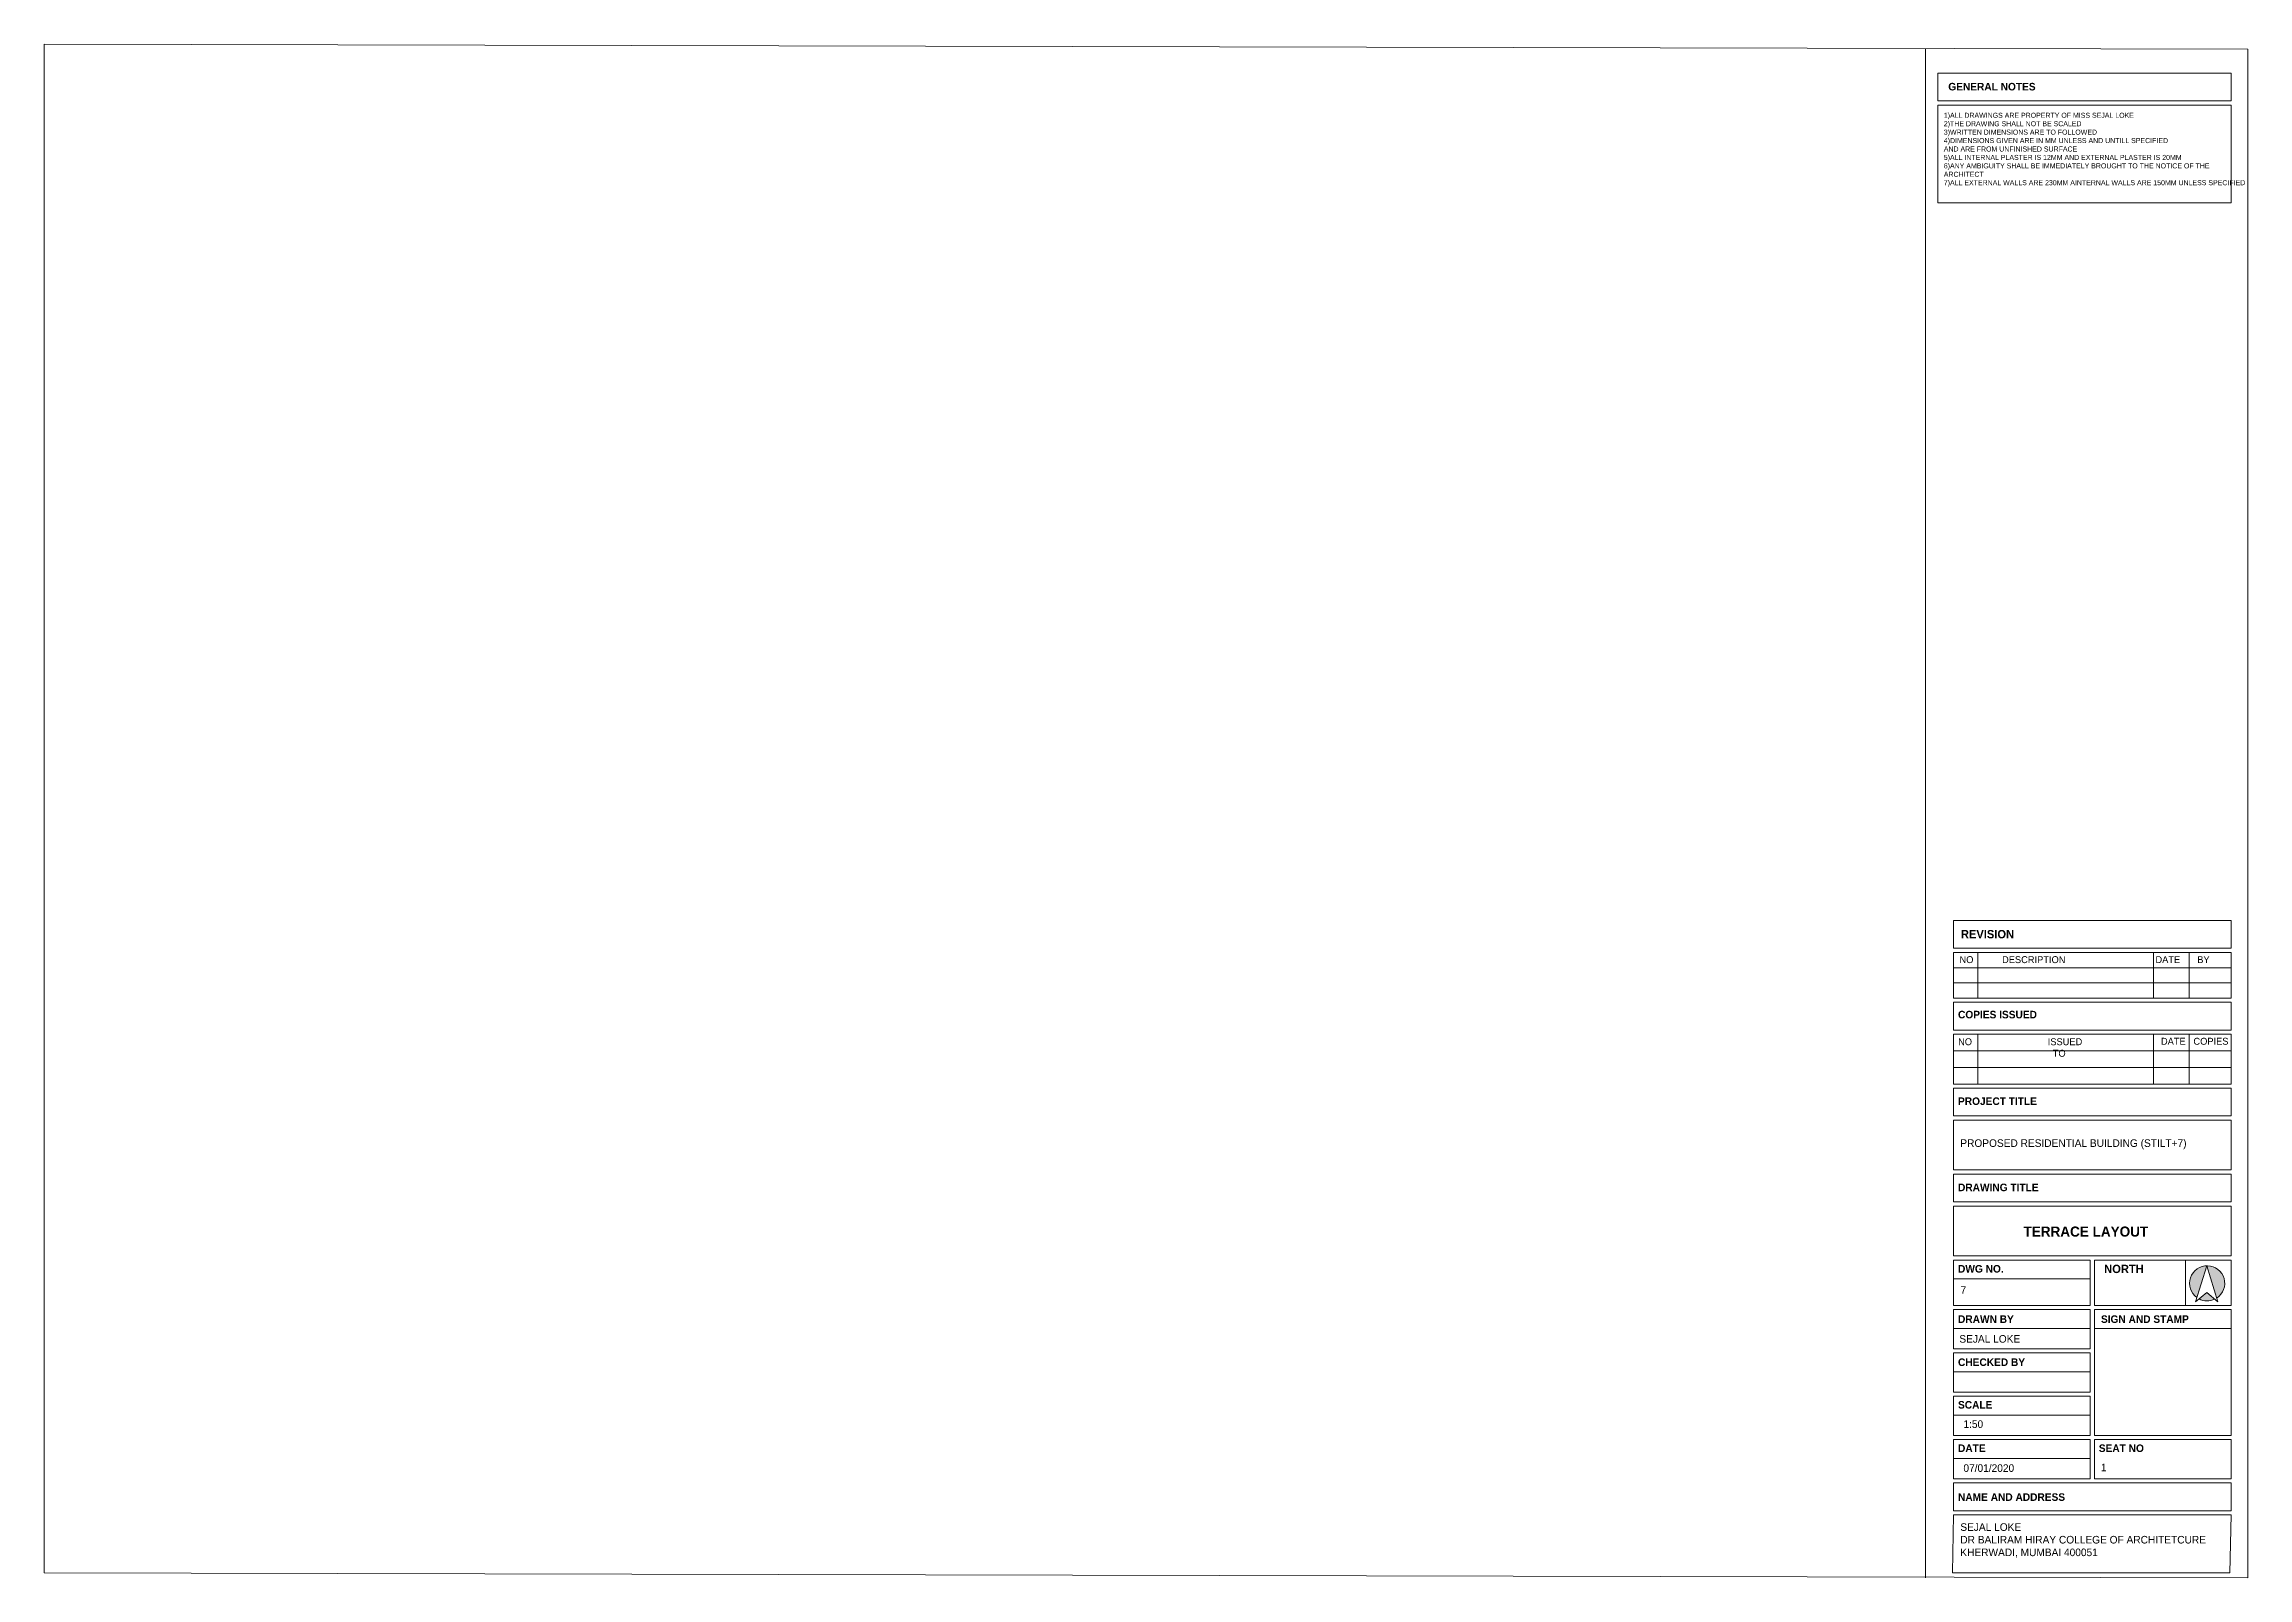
# Model space of a CAD drawing. Header units: millimetres. Extents: x -1932176 to 78768, y -1967 to 1266654.
# Drawn here: x -1790380 to -1746788, y 1112649 to 1142988 of the extents above; entities that cross this region are included whole.
import ezdxf

# ---------------------------------------------------------------- set-up
doc = ezdxf.new("R2010")
doc.units = ezdxf.units.MM
doc.layers.add('SHEET', color=7, linetype='Continuous', lineweight=13)
doc.styles.add('20 scale', font='ARIALN.TTF', dxfattribs={"height": 0.2})
doc.styles.get("Standard").update_dxf_attribs({"font": 'arial.ttf'})

msp = doc.modelspace()

# ---------------------------------------------------------------- texts
at = {"layer": 'SHEET', "linetype": 'ByBlock', "lineweight": 20, "attachment_point": 1}
for s, width, insert, char_height in [('{\\fCentury Gothic|b1|i0|c0|p34;GENERAL NOTES}', 2437.1509055, (-1752715.50203, 1142221.23691), 150), ('{\\fCentury Gothic|b1|i0|c0|p34;COPIES ISSUED}', 2437.1509055, (-1752522.69803, 1123866.74434), 150), ('{\\fCentury Gothic|b1|i0|c0|p34;PROJECT TITLE}', 2437.1509055, (-1752522.69803, 1122153.40976), 150), ('{\\fCentury Gothic|b0|i0|c0|p34;PROPOSED RESIDENTIAL BUILDING (STILT+7)}', 4907.5748606, (-1752477.20773, 1121324.59438), 150), ('{\\fCentury Gothic|b1|i0|c0|p34;DRAWING TITLE}', 2437.1509055, (-1752522.69803, 1120448.38547), 150), ('{\\fCentury Gothic|b1|i0|c0|p34;TERRACE LAYOUT}', 4907.5748606, (-1751227.38319, 1119599.93562), 200), ('{\\fCentury Gothic|b1|i0|c0|p34;DWG NO.}', 2437.1509055, (-1752522.69803, 1118838.46533), 150), ('{\\fCentury Gothic|b1|i0|c0|p34;DRAWN BY}', 2437.1509055, (-1752522.69803, 1117842.74703), 150), ('{\\fCentury Gothic|b1|i0|c0|p34;SIGN AND STAMP}', 2437.1509055, (-1749695.48448, 1117842.74703), 150), ('{\\fCentury Gothic|b1|i0|c0|p34;CHECKED BY}', 2437.1509055, (-1752522.69803, 1116990.81481), 150), ('{\\fCentury Gothic|b1|i0|c0|p34;SCALE}', 2437.1509055, (-1752522.69803, 1116148.30415), 150), ('{\\fCentury Gothic|b1|i0|c0|p34;DATE}', 2437.1509055, (-1752522.69803, 1115289.39288), 150), ('{\\fCentury Gothic|b1|i0|c0|p34;SEAT NO }', 2437.1509055, (-1749738.0174, 1115289.39288), 150), ('{\\fCentury Gothic|b1|i0|c0|p34;NAME AND ADDRESS}', 2437.1509055, (-1752522.69803, 1114323.042), 150), ('{\\fCentury Gothic|b0|i0|c0|p34;SEJAL LOKE\\PDR BALIRAM HIRAY COLLEGE OF ARCHITETCURE \\PKHERWADI, MUMBAI 400051}', 4907.5748606, (-1752477.20773, 1113730.08298), 150)]:
    msp.add_mtext_dynamic_manual_height_columns(s, width=width, gutter_width=57.3737, heights=[0], dxfattribs=dict(at, insert=insert, char_height=char_height))
at = {"layer": 'SHEET', "linetype": 'ByBlock', "lineweight": 9, "insert": (-1752803.93636, 1141629.89857), "char_height": 100, "attachment_point": 1}
msp.add_mtext_dynamic_manual_height_columns('{\\fCentury Gothic|b0|i0|c0|p34;1)ALL DRAWINGS ARE PROPERTY OF MISS SEJAL LOKE\\P2)THE DRAWING SHALL NOT BE SCALED \\P3)WRITTEN DIMENSIONS ARE TO FOLLOWED \\P4)DIMENSIONS GIVEN ARE IN MM UNLESS AND UNTILL SPECIFIED \\PAND ARE FROM UNFINISHED SURFACE \\P5)ALL INTERNAL PLASTER IS 12MM AND EXTERNAL PLASTER IS 20MM\\P6)ANY AMBIGUITY SHALL BE IMMEDIATELY BROUGHT TO THE NOTICE OF THE ARCHITECT \\P7)ALL EXTERNAL WALLS ARE 230MM AINTERNAL WALLS ARE 150MM UNLESS SPECIFIED}', width=5543.582225, gutter_width=57.3737, heights=[0], dxfattribs=at)
at = {"layer": 'SHEET', "linetype": 'Continuous', "lineweight": 9, "ltscale": 50, "attachment_point": 1, "style": '20 scale'}
for s, width, heights, insert, char_height in [('{\\fCentury Gothic|b1|i0|c0|p34;REVISION  }', 66.4831048, [6.59764], (-1752465.78371, 1125465.04721), 164.6116632), ('\\pi-135.47;{\\fCentury Gothic|b0|i0|c0|p34;NO}', 8.7279214, [4.14976], (-1752357.52811, 1124947.25236), 137.176386), ('\\pi-565.24;{\\fCentury Gothic|b0|i0|c0|p34;DESCRIPTION}', 34.9161875, [4.14976], (-1751086.08782, 1124947.25236), 137.176386), ('\\pi-215.3;{\\fCentury Gothic|b0|i0|c0|p34;DATE}', 12.8232824, [4.14976], (-1748401.96022, 1124947.25236), 137.176386), ('\\pi-93.109;{\\fCentury Gothic|b0|i0|c0|p34;BY}', 13.5326087, [4.14976], (-1747698.3396, 1124947.25236), 137.176386), ('\\pi-135.47;{\\fCentury Gothic|b0|i0|c0|p34;NO}', 8.7279214, [4.14976], (-1752385.93515, 1123323.37797), 137.176386), ('\\pi-215.3;{\\fCentury Gothic|b0|i0|c0|p34;DATE}', 12.8232824, [4.14976], (-1748293.39035, 1123332.20248), 137.176386), ('\\pi-319.39;{\\fCentury Gothic|b0|i0|c0|p34;COPIES}', 13.5326087, [4.14976], (-1747546.76842, 1123332.20248), 137.176386), ('{\\fCentury Gothic|b1|i0|c0|p34;NORTH}', 30.7331048, [4.78312], (-1749631.53731, 1118843.74986), 164.6116632), ('{\\fCentury Gothic|b0|i0|c0|p34;7}', 689.9624133, [4.78312], (-1752472.94699, 1118419.17308), 150), ('{\\fCentury Gothic|b0|i0|c0|p34;SEJAL LOKE}', 2212.0658659, [4.78312], (-1752496.83139, 1117452.33521), 150), ('{\\fCentury Gothic|b0|i0|c0|p34;1:50}', 30.7331048, [4.78312], (-1752415.87005, 1115765.95503), 150), ('{\\fCentury Gothic|b0|i0|c0|p34;07/01/2020}', 1240.2372357, [4.78312], (-1752415.87005, 1114896.89371), 150), ('{\\fCentury Gothic|b0|i0|c0|p34;1}', 689.9624133, [4.78312], (-1749696.71537, 1114909.16061), 150)]:
    msp.add_mtext_dynamic_manual_height_columns(s, width=width, gutter_width=1125, heights=heights, dxfattribs=dict(at, insert=insert, char_height=char_height))
at = {"layer": 'SHEET', "linetype": 'Continuous', "lineweight": 9, "ltscale": 50}
note = msp.add_mtext_dynamic_manual_height_columns('\\pi-271.72;{\\fCentury Gothic|b0|i0|c0|p34;ISSUED }', width=34.9161875, gutter_width=430.8795, heights=[4.14976, 0], dxfattribs=dict(at, insert=(-1751114.49486, 1123323.37797), char_height=137.176386, attachment_point=1, style='20 scale'))
for column, words in zip(note.columns.linked_columns, ['\\pi-99.249;{\\fCentury Gothic|b0|i0|c0|p34;TO}']):
    column.text = words

# ---------------------------------------------------------------- hatches: boundary and pattern name
at = {"layer": 'SHEET', "linetype": 'ByBlock', "lineweight": 20, "transparency": 33554687}
h = msp.add_hatch(color=256, dxfattribs=at)
h.dxf.hatch_style = 1
h.paths.add_polyline_path([(-1747602.15509, 1118820.40494), (-1747404.49657, 1118184.83037, 3.231701641), (-1747796.97784, 1118193.94885)])
h.paths.add_polyline_path([(-1747602.15509, 1118296.91412), (-1747753.84095, 1118167.47014, 0.2347967333), (-1747444.52197, 1118162.39494)])

# ---------------------------------------------------------------- linework, layer by layer
at = {"layer": 'SHEET'}
msp.add_line((-1753167.92065, 1142886.65325), (-1753167.92065, 1112648.98373), dxfattribs=at)
at = {"layer": 'SHEET', "linetype": 'ByBlock', "lineweight": 9}
for p, q in [((-1747121.78861, 1141864.80912), (-1747121.78861, 1142413.51466)), ((-1747121.78861, 1139850.73333), (-1747121.78861, 1141782.50329)), ((-1752923.44103, 1139850.73333), (-1747121.78861, 1139850.73333))]:
    msp.add_line(p, q, dxfattribs=at)
at = {"layer": 'SHEET', "linetype": 'Continuous', "lineweight": 9, "ltscale": 50}
msp.add_line((-1752923.44103, 1141864.80912), (-1747436.38559, 1141864.80912), dxfattribs=at)
at = {"layer": 'SHEET', "linetype": 'Continuous', "lineweight": 9, "ltscale": 2.5}
for p, q in [((-1747436.38559, 1141782.50329), (-1752923.44103, 1141782.50329)), ((-1747121.78861, 1141782.50329), (-1752923.44103, 1141782.50329)), ((-1747121.78861, 1125651.73633), (-1747121.78861, 1125115.58285)), ((-1747121.78861, 1125103.03079), (-1747121.78861, 1125651.73633)), ((-1752608.84405, 1125020.72495), (-1747121.78861, 1125020.72495)), ((-1752608.84405, 1125020.72495), (-1752608.84405, 1124117.20909)), ((-1752608.84405, 1124719.553), (-1747121.78861, 1124719.553)), ((-1752129.93816, 1125020.72495), (-1752129.93816, 1124117.20909)), ((-1748653.27616, 1125020.72495), (-1748653.27616, 1124117.20909)), ((-1747949.65554, 1125020.72495), (-1747949.65554, 1124117.20909)), ((-1747121.78861, 1125020.72495), (-1747121.78861, 1124117.20909)), ((-1752608.84405, 1124418.38104), (-1747121.78861, 1124418.38104)), ((-1747121.78861, 1124117.20909), (-1752608.84405, 1124117.20909)), ((-1747121.78861, 1124034.90326), (-1747121.78861, 1123486.19771)), ((-1752608.84405, 1122418.07019), (-1752608.84405, 1123403.89188)), ((-1752608.84405, 1123403.89188), (-1747121.78861, 1123403.89188)), ((-1752129.93816, 1123403.89188), (-1752129.93816, 1122418.07019)), ((-1748653.27616, 1123403.89188), (-1748653.27616, 1122418.07019)), ((-1747949.65554, 1123403.89188), (-1747949.65554, 1122418.07019)), ((-1747121.78861, 1123403.89188), (-1747121.78861, 1122418.07019)), ((-1752608.84405, 1123075.28465), (-1747121.78861, 1123075.28465)), ((-1752608.84405, 1122746.67742), (-1747121.78861, 1122746.67742)), ((-1747121.78861, 1122418.07019), (-1752608.84405, 1122418.07019)), ((-1749906.46924, 1118038.90523), (-1749906.46924, 1118937.48655)), ((-1749824.16341, 1118038.90523), (-1749824.16341, 1118937.48655)), ((-1748020.36993, 1118937.48655), (-1748020.36993, 1118038.90523)), ((-1749906.46924, 1117181.47482), (-1749906.46924, 1117956.5994)), ((-1749824.16341, 1115466.61399), (-1749824.16341, 1117956.5994)), ((-1749906.46924, 1116324.04441), (-1749906.46924, 1117099.16899)), ((-1749906.46924, 1115466.61399), (-1749906.46924, 1116241.73857)), ((-1749906.46924, 1114609.18358), (-1749906.46924, 1115384.30816)), ((-1749824.16341, 1115466.61399), (-1747121.78861, 1115466.61399)), ((-1749824.16341, 1114609.18358), (-1749824.16341, 1115384.30816)), ((-1749824.16341, 1115384.30816), (-1747121.78861, 1115384.30816)), ((-1749824.16341, 1114609.18358), (-1747121.78861, 1114609.18358))]:
    msp.add_line(p, q, dxfattribs=at)
at = {"layer": 'SHEET', "linetype": 'ByBlock', "lineweight": 20}
for p, q in [((-1747823.77139, 1118107.79369), (-1747602.15509, 1118820.40494)), ((-1747380.53879, 1118107.79369), (-1747602.15509, 1118820.40494)), ((-1747823.77139, 1118107.79369), (-1747602.15509, 1118296.91412)), ((-1747380.53879, 1118107.79369), (-1747602.15509, 1118296.91412))]:
    msp.add_line(p, q, dxfattribs=at)
at = {"layer": 'SHEET'}
msp.add_lwpolyline([(-1790380.10828, 1142988.456), (-1746788.47749, 1142886.65325), (-1746788.47749, 1112648.98373), (-1790380.10828, 1112750.78648)], close=True, dxfattribs=at)
at = {"layer": 'SHEET', "linetype": 'Continuous', "lineweight": 9, "ltscale": 2.5}
for points in [[(-1747121.78861, 1141864.80912), (-1752923.44103, 1141864.80912), (-1752923.44103, 1142413.51466), (-1747121.78861, 1142413.51466)], [(-1752923.44103, 1139850.73333), (-1752923.44103, 1141782.50329)], [(-1747121.78861, 1125103.03079), (-1752608.84405, 1125103.03079), (-1752608.84405, 1125651.73633), (-1747121.78861, 1125651.73633)], [(-1750729.52756, 1124034.90326), (-1752608.84405, 1124034.90326)], [(-1752608.84405, 1123486.19771), (-1752608.84405, 1124034.90326)], [(-1747121.78861, 1123486.19771), (-1752608.84405, 1123486.19771), (-1752608.84405, 1124034.90326), (-1747121.78861, 1124034.90326)], [(-1752608.84405, 1122418.07019), (-1752608.84405, 1123403.89188)], [(-1747121.78861, 1122335.76436), (-1752608.84405, 1122335.76436)], [(-1752608.84405, 1121787.05881), (-1752608.84405, 1122335.76436)], [(-1752608.84405, 1120718.93129), (-1752608.84405, 1121704.75298)], [(-1747121.78861, 1120636.62545), (-1752608.84405, 1120636.62545)], [(-1752608.84405, 1120087.91991), (-1752608.84405, 1120636.62545)], [(-1752608.84405, 1119019.79238), (-1752608.84405, 1120005.61408)], [(-1749906.46924, 1118563.01874), (-1752608.84405, 1118563.01874), (-1752608.84405, 1118937.48655), (-1749906.46924, 1118937.48655)], [(-1749906.46924, 1118038.90523), (-1752608.84405, 1118038.90523), (-1752608.84405, 1118563.01874), (-1749906.46924, 1118563.01874)], [(-1749824.16341, 1118937.48655), (-1747121.78861, 1118937.48655)], [(-1747121.78861, 1118937.48655), (-1747121.78861, 1118038.90523)], [(-1749906.46924, 1117582.13159), (-1752608.84405, 1117582.13159), (-1752608.84405, 1117956.5994), (-1749906.46924, 1117956.5994)], [(-1747121.78861, 1118038.90523), (-1749824.16341, 1118038.90523)], [(-1749824.16341, 1117956.5994), (-1747121.78861, 1117956.5994)], [(-1747121.78861, 1117956.5994), (-1747121.78861, 1115466.61399)], [(-1749906.46924, 1117181.47482), (-1752608.84405, 1117181.47482), (-1752608.84405, 1117582.13159), (-1749906.46924, 1117582.13159)], [(-1749824.16341, 1117582.13159), (-1747121.78861, 1117582.13159)], [(-1749906.46924, 1116724.70118), (-1752608.84405, 1116724.70118), (-1752608.84405, 1117099.16899), (-1749906.46924, 1117099.16899)], [(-1749906.46924, 1116324.04441), (-1752608.84405, 1116324.04441), (-1752608.84405, 1116724.70118), (-1749906.46924, 1116724.70118)], [(-1749906.46924, 1115867.27077), (-1752608.84405, 1115867.27077), (-1752608.84405, 1116241.73857), (-1749906.46924, 1116241.73857)], [(-1749906.46924, 1115466.61399), (-1752608.84405, 1115466.61399), (-1752608.84405, 1115867.27077), (-1749906.46924, 1115867.27077)], [(-1749906.46924, 1115009.84035), (-1752608.84405, 1115009.84035), (-1752608.84405, 1115384.30816), (-1749906.46924, 1115384.30816)], [(-1747121.78861, 1115384.30816), (-1747121.78861, 1114609.18358)], [(-1749906.46924, 1114609.18358), (-1752608.84405, 1114609.18358), (-1752608.84405, 1115009.84035), (-1749906.46924, 1115009.84035)], [(-1747121.78861, 1114526.87775), (-1752608.84405, 1114526.87775)]]:
    msp.add_lwpolyline(points, dxfattribs=at)
for points in [[(-1752608.84405, 1122335.76436), (-1747121.78861, 1122335.76436), (-1747121.78861, 1121787.05881), (-1752608.84405, 1121787.05881)], [(-1752608.84405, 1121704.75298), (-1747121.78861, 1121704.75298), (-1747121.78861, 1120718.93129), (-1752608.84405, 1120718.93129)], [(-1752608.84405, 1120636.62545), (-1747121.78861, 1120636.62545), (-1747121.78861, 1120087.91991), (-1752608.84405, 1120087.91991)], [(-1752608.84405, 1120005.61408), (-1747121.78861, 1120005.61408), (-1747121.78861, 1119019.79238), (-1752608.84405, 1119019.79238)], [(-1752608.84405, 1114526.87775), (-1747121.78861, 1114526.87775), (-1747121.78861, 1113978.17221), (-1752608.84405, 1113978.17221)], [(-1752608.84405, 1113895.86637), (-1747121.78861, 1113895.86637), (-1747143.12109, 1112750.99089), (-1752630.17653, 1112750.99089)]]:
    msp.add_lwpolyline(points, close=True, dxfattribs=at)
at = {"layer": 'SHEET', "linetype": 'ByBlock', "lineweight": 20}
for start, end in [(303.056834928, 234.281348044), (242.632966002, 295.487021518)]:
    msp.add_arc((-1747594.07554, 1118476.12339), 347.55116, start, end, dxfattribs=at)

msp.set_redraw_order([(e.dxf.handle, doc.entitydb.next_handle()) for e in msp.query("TEXT MTEXT ATTDEF DIMENSION ARC_DIMENSION")])  # texts and dimensions are drawn at this point

doc.saveas('drawing.dxf')
